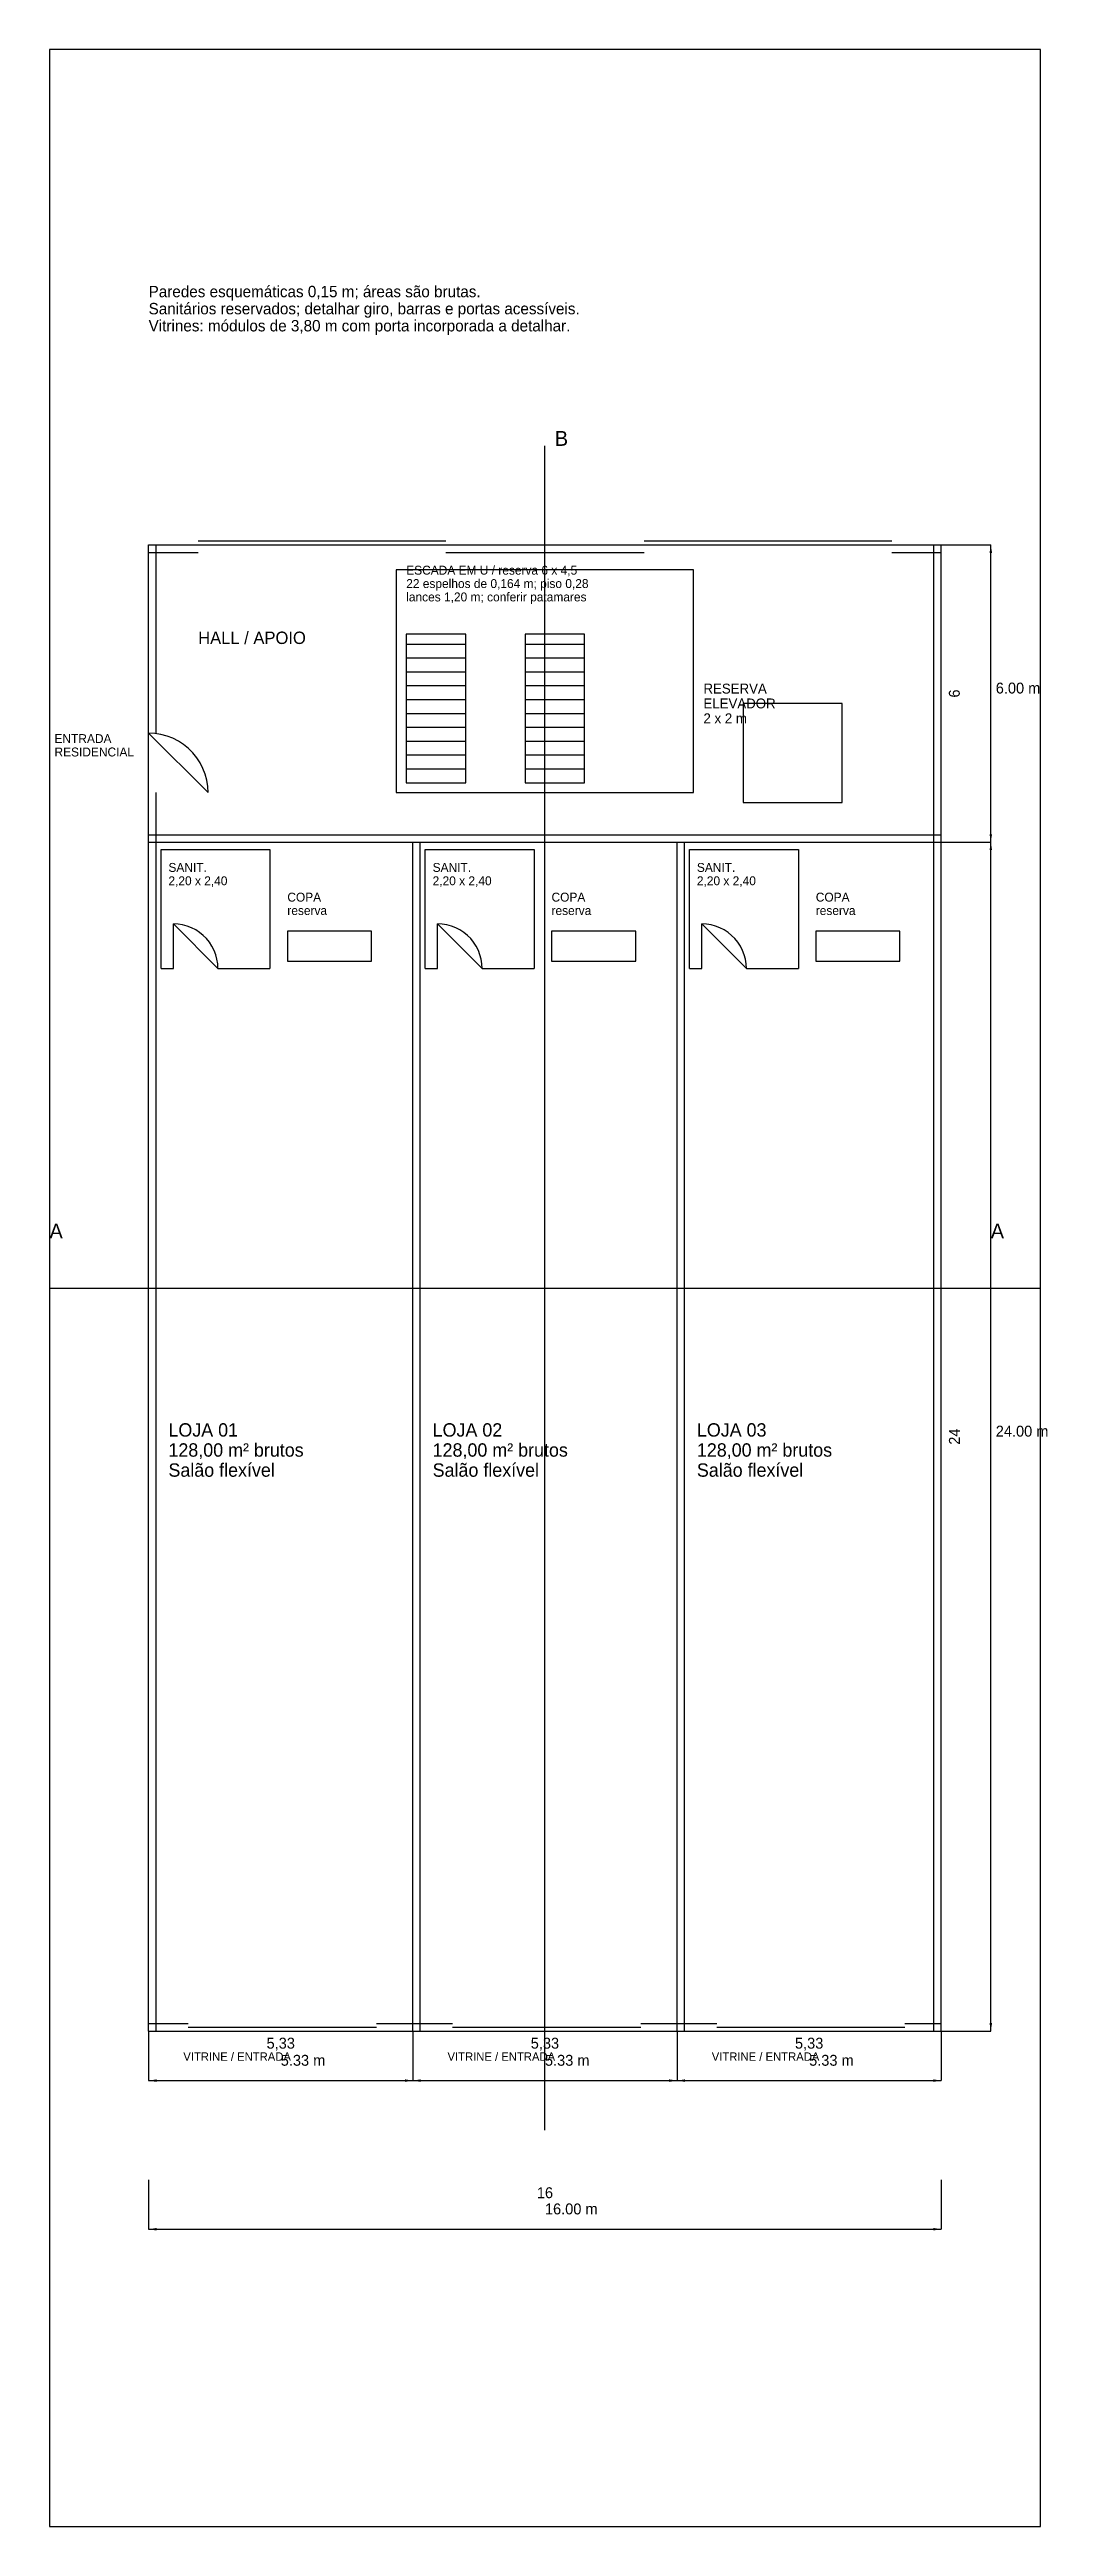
# Model space of a CAD drawing. Header units: metres. Extents: x -3 to 341, y -5 to 52.
# Drawn here: x 65 to 85.1, y 0 to 50 of the extents above; entities that cross this region are included whole.
import ezdxf

# ---------------------------------------------------------------- set-up
doc = ezdxf.new("R2010")
doc.units = ezdxf.units.M
for name, color, linetype in [('COTAS', 2, 'Continuous'), ('ESQUADRIAS', 4, 'Continuous'), ('MOBILIARIO', 8, 'Continuous'), ('PAREDES', 7, 'Continuous'), ('TERRENO', 5, 'Continuous'), ('TEXTOS', 3, 'Continuous')]:
    doc.layers.add(name, color=color, linetype=linetype)
doc.dimstyles.get("Standard").update_dxf_attribs({"dimtxt": 2.5, "dimasz": 2.5, "dimexe": 1.25, "dimexo": 0.625, "dimtad": 1, "dimcen": 2.5, "dimazin": 3, "dimtfac": 1, "dimtmove": 0, "dimatfit": 3})

msp = doc.modelspace()

# ---------------------------------------------------------------- texts
at = {"layer": 'TEXTOS'}
for s, height, p in [('Paredes esquemáticas 0,15 m; áreas são brutas.', 0.23, (67, 45)), ('Vitrines: módulos de 3,80 m com porta incorporada a detalhar.', 0.23, (67, 44.31)), ('Sanitários reservados; detalhar giro, barras e portas acessíveis.', 0.23, (67, 44.655)), ('B', 0.3, (75.2, 42)), ('ESCADA EM U / reserva 6 x 4,5', 0.18, (72.2, 39.4)), ('22 espelhos de 0,164 m; piso 0,28', 0.18, (72.2, 39.13)), ('lances 1,20 m; conferir patamares', 0.18, (72.2, 38.86)), ('HALL / APOIO', 0.25, (68, 38)), ('RESERVA', 0.2, (78.2, 37)), ('6.00 m', 0.22, (84.1, 37)), ('2 x 2 m', 0.2, (78.2, 36.4)), ('ELEVADOR', 0.2, (78.2, 36.7)), ('ENTRADA', 0.18, (65.1, 36)), ('RESIDENCIAL', 0.18, (65.1, 35.73)), ('SANIT.', 0.18, (67.4, 33.4)), ('SANIT.', 0.18, (72.733, 33.4)), ('SANIT.', 0.18, (78.067, 33.4)), ('2,20 x 2,40', 0.18, (67.4, 33.13)), ('2,20 x 2,40', 0.18, (72.733, 33.13)), ('2,20 x 2,40', 0.18, (78.067, 33.13)), ('COPA', 0.18, (69.8, 32.8)), ('reserva', 0.18, (69.8, 32.53)), ('COPA', 0.18, (75.133, 32.8)), ('reserva', 0.18, (75.133, 32.53)), ('COPA', 0.18, (80.467, 32.8)), ('reserva', 0.18, (80.467, 32.53)), ('A', 0.3, (65, 26)), ('A', 0.3, (84, 26)), ('LOJA 01', 0.27, (67.4, 22)), ('LOJA 02', 0.27, (72.733, 22)), ('LOJA 03', 0.27, (78.067, 22)), ('24.00 m', 0.22, (84.1, 22)), ('128,00 m² brutos', 0.27, (67.4, 21.595)), ('128,00 m² brutos', 0.27, (72.733, 21.595)), ('128,00 m² brutos', 0.27, (78.067, 21.595)), ('Salão flexível', 0.27, (67.4, 21.19)), ('Salão flexível', 0.27, (72.733, 21.19)), ('Salão flexível', 0.27, (78.067, 21.19)), ('VITRINE / ENTRADA', 0.17, (67.7, 9.4)), ('5.33 m', 0.22, (69.667, 9.3)), ('VITRINE / ENTRADA', 0.17, (73.033, 9.4)), ('5.33 m', 0.22, (75, 9.3)), ('VITRINE / ENTRADA', 0.17, (78.367, 9.4)), ('5.33 m', 0.22, (80.333, 9.3)), ('16.00 m', 0.22, (75, 6.3))]:
    msp.add_text(s, height=height, dxfattribs=at).set_placement(p)

# ---------------------------------------------------------------- blocks, each defined once
blk = doc.blocks.new('_CLOSEDFILLED')
at = {"color": 0, "linetype": 'BYBLOCK'}
blk.add_solid([(-1, 0.16), (0, 0), (-1, -0.16)], dxfattribs=at)
blk = doc.blocks.new('*D4')
at = {"color": 2}
for p, q in [((67, 7), (67, 6)), ((83, 7), (83, 6)), ((67.16, 6), (82.84, 6))]:
    blk.add_line(p, q, dxfattribs=at)
at = {"layer": 'Defpoints'}
for p in [(67, 7), (83, 7), (67, 6)]:
    blk.add_point(p, dxfattribs=at)
at = {"layer": 'COTAS', "color": 2, "xscale": 0.16, "yscale": 0.16, "rotation": 180}
blk.add_blockref('_CLOSEDFILLED', (67, 6), dxfattribs=at)
at = {"layer": 'COTAS', "color": 2, "xscale": 0.16, "yscale": 0.16}
blk.add_blockref('_CLOSEDFILLED', (83, 6), dxfattribs=at)
at = {"layer": 'COTAS', "color": 2, "insert": (75, 6.735), "char_height": 0.22, "attachment_point": 5}
blk.add_mtext('16', dxfattribs=at)
blk = doc.blocks.new('*D5')
at = {"color": 2}
for p, q in [((83, 34), (84, 34)), ((84, 10.16), (84, 33.84)), ((83, 10), (84, 10))]:
    blk.add_line(p, q, dxfattribs=at)
at = {"layer": 'Defpoints'}
for p in [(83, 34), (83, 10), (84, 10)]:
    blk.add_point(p, dxfattribs=at)
at = {"layer": 'COTAS', "color": 2, "xscale": 0.16, "yscale": 0.16}
for p, rotation in [((84, 34), 90), ((84, 10), 270)]:
    blk.add_blockref('_CLOSEDFILLED', p, dxfattribs=dict(at, rotation=rotation))
at = {"layer": 'COTAS', "color": 2, "insert": (83.265, 22), "char_height": 0.22, "attachment_point": 5, "rotation": 90}
blk.add_mtext('24', dxfattribs=at)
blk = doc.blocks.new('*D6')
at = {"color": 2}
for p, q in [((83, 40), (84, 40)), ((84, 34.16), (84, 39.84)), ((83, 34), (84, 34))]:
    blk.add_line(p, q, dxfattribs=at)
at = {"layer": 'Defpoints'}
for p in [(83, 40), (83, 34), (84, 34)]:
    blk.add_point(p, dxfattribs=at)
at = {"layer": 'COTAS', "color": 2, "xscale": 0.16, "yscale": 0.16}
for p, rotation in [((84, 40), 90), ((84, 34), 270)]:
    blk.add_blockref('_CLOSEDFILLED', p, dxfattribs=dict(at, rotation=rotation))
at = {"layer": 'COTAS', "color": 2, "insert": (83.265, 37), "char_height": 0.22, "attachment_point": 5, "rotation": 90}
blk.add_mtext('6', dxfattribs=at)
blk = doc.blocks.new('*D7')
at = {"color": 2}
for p, q in [((67, 10), (67, 9)), ((72.333, 10), (72.333, 9)), ((67.16, 9), (72.173, 9))]:
    blk.add_line(p, q, dxfattribs=at)
at = {"layer": 'Defpoints'}
for p in [(67, 10), (72.333, 10), (67, 9)]:
    blk.add_point(p, dxfattribs=at)
at = {"layer": 'COTAS', "color": 2, "xscale": 0.16, "yscale": 0.16, "rotation": 180}
blk.add_blockref('_CLOSEDFILLED', (67, 9), dxfattribs=at)
at = {"layer": 'COTAS', "color": 2, "xscale": 0.16, "yscale": 0.16}
blk.add_blockref('_CLOSEDFILLED', (72.333, 9), dxfattribs=at)
at = {"layer": 'COTAS', "color": 2, "insert": (69.667, 9.735), "char_height": 0.22, "attachment_point": 5}
blk.add_mtext('5,33', dxfattribs=at)
blk = doc.blocks.new('*D8')
at = {"color": 2}
for p, q in [((72.333, 10), (72.333, 9)), ((77.667, 10), (77.667, 9)), ((72.493, 9), (77.507, 9))]:
    blk.add_line(p, q, dxfattribs=at)
at = {"layer": 'Defpoints'}
for p in [(72.333, 10), (77.667, 10), (72.333, 9)]:
    blk.add_point(p, dxfattribs=at)
at = {"layer": 'COTAS', "color": 2, "xscale": 0.16, "yscale": 0.16, "rotation": 180}
blk.add_blockref('_CLOSEDFILLED', (72.333, 9), dxfattribs=at)
at = {"layer": 'COTAS', "color": 2, "xscale": 0.16, "yscale": 0.16}
blk.add_blockref('_CLOSEDFILLED', (77.667, 9), dxfattribs=at)
at = {"layer": 'COTAS', "color": 2, "insert": (75, 9.735), "char_height": 0.22, "attachment_point": 5}
blk.add_mtext('5,33', dxfattribs=at)
blk = doc.blocks.new('*D9')
at = {"color": 2}
for p, q in [((77.667, 10), (77.667, 9)), ((83, 10), (83, 9)), ((77.827, 9), (82.84, 9))]:
    blk.add_line(p, q, dxfattribs=at)
at = {"layer": 'Defpoints'}
for p in [(77.667, 10), (83, 10), (77.667, 9)]:
    blk.add_point(p, dxfattribs=at)
at = {"layer": 'COTAS', "color": 2, "xscale": 0.16, "yscale": 0.16, "rotation": 180}
blk.add_blockref('_CLOSEDFILLED', (77.667, 9), dxfattribs=at)
at = {"layer": 'COTAS', "color": 2, "xscale": 0.16, "yscale": 0.16}
blk.add_blockref('_CLOSEDFILLED', (83, 9), dxfattribs=at)
at = {"layer": 'COTAS', "color": 2, "insert": (80.333, 9.735), "char_height": 0.22, "attachment_point": 5}
blk.add_mtext('5,33', dxfattribs=at)

# ---------------------------------------------------------------- dimensions: what is measured, and where the dimension line sits
at = {"layer": 'COTAS'}
for base, p1, p2, picture, middle in [((84, 34), (83, 34), (83, 40), '*D6', (83.265, 37)), ((84, 10), (83, 10), (83, 34), '*D5', (83.265, 22))]:
    dim = msp.add_linear_dim(base=base, p1=p1, p2=p2, angle=90, dimstyle='Standard', override={"dimtxt": 0.22, "dimasz": 0.16, "dimtad": 1, "dimdec": 2, "dimclrd": 2, "dimclre": 2, "dimclrt": 2}, dxfattribs=at)
    dim.commit()
    dim.dimension.update_dxf_attribs({"geometry": picture, "text_midpoint": middle})
for base, p1, p2, picture, middle in [((67, 9), (67, 10), (72.333, 10), '*D7', (69.667, 9.735)), ((72.333, 9), (72.333, 10), (77.667, 10), '*D8', (75, 9.735)), ((77.667, 9), (77.667, 10), (83, 10), '*D9', (80.333, 9.735)), ((67, 6), (67, 7), (83, 7), '*D4', (75, 6.735))]:
    dim = msp.add_linear_dim(base=base, p1=p1, p2=p2, dimstyle='Standard', override={"dimtxt": 0.22, "dimasz": 0.16, "dimtad": 1, "dimdec": 2, "dimclrd": 2, "dimclre": 2, "dimclrt": 2}, dxfattribs=at)
    dim.commit()
    dim.dimension.update_dxf_attribs({"geometry": picture, "text_midpoint": middle})

# ---------------------------------------------------------------- linework, layer by layer
at = {"layer": 'COTAS'}
for p, q in [((75, 8), (75, 42)), ((84, 34), (84, 40)), ((84, 10), (84, 34)), ((65, 25), (85, 25)), ((67, 9), (72.333, 9)), ((72.333, 9), (77.667, 9)), ((77.667, 9), (83, 9)), ((67, 6), (83, 6))]:
    msp.add_line(p, q, dxfattribs=at)
at = {"layer": 'ESQUADRIAS'}
for p, q in [((68, 40.08), (73, 40.08)), ((68, 40), (73, 40)), ((77, 40.08), (82, 40.08)), ((77, 40), (82, 40)), ((67, 35), (67, 36.2)), ((67, 36.2), (68.2, 35)), ((67.5, 31.45), (67.5, 32.35)), ((67.5, 32.35), (68.4, 31.45)), ((72.833, 31.45), (72.833, 32.35)), ((72.833, 32.35), (73.733, 31.45)), ((78.167, 31.45), (78.167, 32.35)), ((78.167, 32.35), (79.067, 31.45)), ((67.8, 10.08), (71.6, 10.08)), ((67.8, 10), (71.6, 10)), ((73.133, 10.08), (76.933, 10.08)), ((73.133, 10), (76.933, 10)), ((78.467, 10.08), (82.267, 10.08)), ((78.467, 10), (82.267, 10))]:
    msp.add_line(p, q, dxfattribs=at)
for points in [[(68.2, 35), (68.193, 35.125), (68.174, 35.249), (68.141, 35.371), (68.096, 35.488), (68.039, 35.6), (67.971, 35.705), (67.892, 35.803), (67.803, 35.892), (67.705, 35.971), (67.6, 36.039), (67.488, 36.096), (67.371, 36.141), (67.249, 36.174), (67.125, 36.193), (67, 36.2)], [(68.4, 31.45), (68.395, 31.544), (68.38, 31.637), (68.356, 31.728), (68.322, 31.816), (68.279, 31.9), (68.228, 31.979), (68.169, 32.052), (68.102, 32.119), (68.029, 32.178), (67.95, 32.229), (67.866, 32.272), (67.778, 32.306), (67.687, 32.33), (67.594, 32.345), (67.5, 32.35)], [(73.733, 31.45), (73.728, 31.544), (73.714, 31.637), (73.689, 31.728), (73.656, 31.816), (73.613, 31.9), (73.561, 31.979), (73.502, 32.052), (73.436, 32.119), (73.362, 32.178), (73.283, 32.229), (73.199, 32.272), (73.111, 32.306), (73.02, 32.33), (72.927, 32.345), (72.833, 32.35)], [(79.067, 31.45), (79.062, 31.544), (79.047, 31.637), (79.023, 31.728), (78.989, 31.816), (78.946, 31.9), (78.895, 31.979), (78.835, 32.052), (78.769, 32.119), (78.696, 32.178), (78.617, 32.229), (78.533, 32.272), (78.445, 32.306), (78.354, 32.33), (78.261, 32.345), (78.167, 32.35)]]:
    msp.add_lwpolyline(points, dxfattribs=at)
at = {"layer": 'MOBILIARIO'}
for p, q in [((71.5, 32.2), (69.8, 32.2)), ((69.8, 32.2), (69.8, 31.6)), ((71.5, 31.6), (71.5, 32.2)), ((76.833, 32.2), (75.133, 32.2)), ((75.133, 32.2), (75.133, 31.6)), ((76.833, 31.6), (76.833, 32.2)), ((82.167, 32.2), (80.467, 32.2)), ((80.467, 32.2), (80.467, 31.6)), ((82.167, 31.6), (82.167, 32.2)), ((69.8, 31.6), (71.5, 31.6)), ((75.133, 31.6), (76.833, 31.6)), ((80.467, 31.6), (82.167, 31.6))]:
    msp.add_line(p, q, dxfattribs=at)
at = {"layer": 'PAREDES'}
for p, q in [((67, 36.2), (67, 40)), ((67, 40), (68, 40)), ((67.15, 36.2), (67.15, 40)), ((73, 40), (77, 40)), ((82, 40), (83, 40)), ((82.85, 10), (82.85, 40)), ((83, 10), (83, 40)), ((67, 39.85), (68, 39.85)), ((78, 39.5), (72, 39.5)), ((72, 39.5), (72, 35)), ((73, 39.85), (77, 39.85)), ((78, 35), (78, 39.5)), ((82, 39.85), (83, 39.85)), ((73.4, 38.2), (72.2, 38.2)), ((72.2, 38.2), (72.2, 35.2)), ((72.2, 38), (73.4, 38)), ((73.4, 35.2), (73.4, 38.2)), ((75.8, 38.2), (74.6, 38.2)), ((74.6, 38.2), (74.6, 35.2)), ((74.6, 38), (75.8, 38)), ((75.8, 35.2), (75.8, 38.2)), ((72.2, 37.72), (73.4, 37.72)), ((74.6, 37.72), (75.8, 37.72)), ((72.2, 37.44), (73.4, 37.44)), ((72.2, 37.16), (73.4, 37.16)), ((74.6, 37.44), (75.8, 37.44)), ((74.6, 37.16), (75.8, 37.16)), ((72.2, 36.88), (73.4, 36.88)), ((72.2, 36.6), (73.4, 36.6)), ((74.6, 36.88), (75.8, 36.88)), ((74.6, 36.6), (75.8, 36.6)), ((81, 36.8), (79, 36.8)), ((79, 36.8), (79, 34.8)), ((81, 34.8), (81, 36.8)), ((72.2, 36.32), (73.4, 36.32)), ((72.2, 36.04), (73.4, 36.04)), ((74.6, 36.32), (75.8, 36.32)), ((74.6, 36.04), (75.8, 36.04)), ((72.2, 35.76), (73.4, 35.76)), ((74.6, 35.76), (75.8, 35.76)), ((67, 10), (67, 35)), ((67.15, 10), (67.15, 35)), ((72, 35), (78, 35)), ((72.2, 35.48), (73.4, 35.48)), ((72.2, 35.2), (73.4, 35.2)), ((72.2, 35.2), (73.4, 35.2)), ((74.6, 35.48), (75.8, 35.48)), ((74.6, 35.2), (75.8, 35.2)), ((74.6, 35.2), (75.8, 35.2)), ((79, 34.8), (81, 34.8)), ((67, 34.15), (83, 34.15)), ((67, 34), (83, 34)), ((72.333, 10), (72.333, 34)), ((72.483, 10), (72.483, 34)), ((77.667, 10), (77.667, 34)), ((77.817, 10), (77.817, 34)), ((67.25, 31.45), (67.25, 33.85)), ((67.25, 33.85), (69.45, 33.85)), ((69.45, 33.85), (69.45, 31.45)), ((72.583, 31.45), (72.583, 33.85)), ((72.583, 33.85), (74.783, 33.85)), ((74.783, 33.85), (74.783, 31.45)), ((77.917, 31.45), (77.917, 33.85)), ((77.917, 33.85), (80.117, 33.85)), ((80.117, 33.85), (80.117, 31.45)), ((67.25, 31.45), (67.5, 31.45)), ((68.4, 31.45), (69.45, 31.45)), ((72.583, 31.45), (72.833, 31.45)), ((73.733, 31.45), (74.783, 31.45)), ((77.917, 31.45), (78.167, 31.45)), ((79.067, 31.45), (80.117, 31.45)), ((67, 10.15), (67.8, 10.15)), ((67, 10), (67.8, 10)), ((71.6, 10.15), (73.133, 10.15)), ((71.6, 10), (73.133, 10)), ((76.933, 10.15), (78.467, 10.15)), ((76.933, 10), (78.467, 10)), ((82.267, 10.15), (83, 10.15)), ((82.267, 10), (83, 10))]:
    msp.add_line(p, q, dxfattribs=at)
at = {"layer": 'TERRENO'}
for p, q in [((85, 50), (65, 50)), ((65, 50), (65, 0)), ((85, 0), (85, 50)), ((65, 0), (85, 0))]:
    msp.add_line(p, q, dxfattribs=at)

msp.set_redraw_order([(e.dxf.handle, doc.entitydb.next_handle()) for e in msp.query("TEXT MTEXT ATTDEF DIMENSION ARC_DIMENSION")])  # texts and dimensions are drawn at this point

doc.saveas('drawing.dxf')
